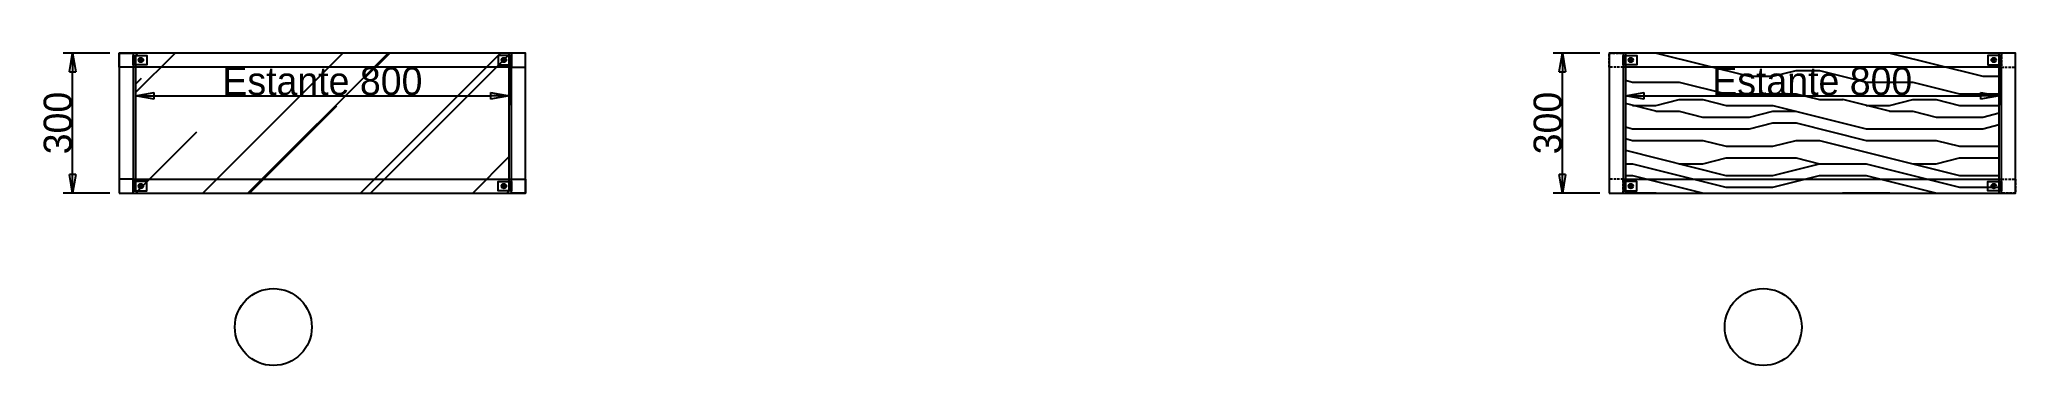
# Paper-space layout 'Jordi B.' of a CAD drawing. Header units: millimetres. Extents: x 23627 to 226976, y -18096 to 223844.
# Drawn here: x 51215 to 55445, y 104760 to 105458 of the extents above; entities that cross this region are included whole.
import ezdxf

# ---------------------------------------------------------------- set-up
doc = ezdxf.new("R2010")
doc.units = ezdxf.units.MM
doc.header["$PDMODE"] = 35
doc.header["$PDSIZE"] = 5
doc.linetypes.add('Discontinua JB', pattern=[0.75, 0.5, -0.25])
doc.layers.add('Bloques Estándar concep', color=7, linetype='Continuous', true_color=0x013e84)
doc.layers.add('Cotas bloques dinámicos PM espacio', color=140, linetype='Continuous')
doc.styles.add('Jordi Ava', font='Avant Garde MEdium BT.ttf')
doc.dimstyles.new('Jordi Ava 2015', dxfattribs={"dimtxt": 60, "dimasz": 40, "dimexe": 20, "dimexo": 20, "dimgap": 0.09, "dimtad": 1, "dimdec": 0, "dimzin": 0, "dimdsep": 46, "dimtxsty": 'Jordi Ava', "dimblk": 'CLOSED', "dimcen": 1.5, "dimclrd": 7, "dimclre": 7, "dimclrt": 256, "dimadec": 0, "dimazin": 0, "dimtfac": 0.05, "dimtdec": 0, "dimtofl": 0, "dimtmove": 0, "dimatfit": 3, "dimldrblk": 'CLOSED', "dimfxl": 90, "dimtolj": 1, "dimtzin": 0, "dimlwd": -1, "dimlwe": -1, "dimarcsym": 0})

psp = doc.layouts.new('Jordi B.')

# ---------------------------------------------------------------- blocks, each defined once
blk = doc.blocks.new('_Closed')
at = {"color": 0, "linetype": 'ByBlock', "lineweight": -2}
for p, q in [((-1, 0.17), (0, 0)), ((-1, 0.17), (-1, -0.17)), ((0, 0), (-1, -0.17)), ((0, 0), (-1, 0))]:
    blk.add_line(p, q, dxfattribs=at)
blk = doc.blocks.new('*D5171')
at = {"layer": 'Cotas bloques dinámicos PM espacio', "color": 7, "ltscale": 10, "transparency": 16777216}
for p, q in [((54555.1, 105429.1), (54455.1, 105429.1)), ((54475.1, 105169.1), (54475.1, 105389.1)), ((54555.1, 105129.1), (54455.1, 105129.1))]:
    blk.add_line(p, q, dxfattribs=at)
at = {"layer": 'Defpoints', "color": 0, "ltscale": 10, "transparency": 16777216}
for p in [(54475.1, 105429.1), (54575.1, 105429.1), (54575.1, 105129.1)]:
    blk.add_point(p, dxfattribs=at)
at = {"layer": 'Cotas bloques dinámicos PM espacio', "color": 7, "ltscale": 10, "transparency": 16777216, "xscale": 40, "yscale": 40, "zscale": 40}
for p, rotation in [((54475.1, 105429.1), 90), ((54475.1, 105129.1), 270)]:
    blk.add_blockref('_Closed', p, dxfattribs=dict(at, rotation=rotation))
at = {"layer": 'Cotas bloques dinámicos PM espacio', "ltscale": 10, "transparency": 16777216, "insert": (54443.8, 105279.1), "char_height": 60, "attachment_point": 5, "rotation": 90, "style": 'Jordi Ava'}
blk.add_mtext('\\A1;300', dxfattribs=at)
blk = doc.blocks.new('*D5172')
at = {"layer": 'Cotas bloques dinámicos PM espacio', "color": 7, "ltscale": 10, "transparency": 16777216}
for p, q in [((54610, 105408.4), (54610, 105317.4)), ((55410, 105409.1), (55410, 105317.4)), ((54650, 105337.4), (55370, 105337.4))]:
    blk.add_line(p, q, dxfattribs=at)
at = {"layer": 'Defpoints', "color": 0, "ltscale": 10, "transparency": 16777216}
for p in [(54610, 105428.4), (55410, 105429.1), (55410, 105337.4)]:
    blk.add_point(p, dxfattribs=at)
at = {"layer": 'Cotas bloques dinámicos PM espacio', "color": 7, "ltscale": 10, "transparency": 16777216, "xscale": 40, "yscale": 40, "zscale": 40, "rotation": 180}
blk.add_blockref('_Closed', (54610, 105337.4), dxfattribs=at)
at = {"layer": 'Cotas bloques dinámicos PM espacio', "color": 7, "ltscale": 10, "transparency": 16777216, "xscale": 40, "yscale": 40, "zscale": 40}
blk.add_blockref('_Closed', (55410, 105337.4), dxfattribs=at)
at = {"layer": 'Cotas bloques dinámicos PM espacio', "ltscale": 10, "transparency": 16777216, "insert": (55010, 105368.6), "char_height": 60, "attachment_point": 5, "style": 'Jordi Ava'}
blk.add_mtext('\\A1;Estante 800', dxfattribs=at)
blk = doc.blocks.new('*D5173')
at = {"layer": 'Cotas bloques dinámicos PM espacio', "color": 7, "ltscale": 10, "transparency": 16777216}
for p, q in [((51365.5, 105429.1), (51265.5, 105429.1)), ((51285.5, 105169.1), (51285.5, 105389.1)), ((51365.5, 105129.1), (51265.5, 105129.1))]:
    blk.add_line(p, q, dxfattribs=at)
at = {"layer": 'Defpoints', "color": 0, "ltscale": 10, "transparency": 16777216}
for p in [(51285.5, 105429.1), (51385.5, 105429.1), (51385.5, 105129.1)]:
    blk.add_point(p, dxfattribs=at)
at = {"layer": 'Cotas bloques dinámicos PM espacio', "color": 7, "ltscale": 10, "transparency": 16777216, "xscale": 40, "yscale": 40, "zscale": 40}
for p, rotation in [((51285.5, 105429.1), 90), ((51285.5, 105129.1), 270)]:
    blk.add_blockref('_Closed', p, dxfattribs=dict(at, rotation=rotation))
at = {"layer": 'Cotas bloques dinámicos PM espacio', "ltscale": 10, "transparency": 16777216, "insert": (51254.2, 105279.1), "char_height": 60, "attachment_point": 5, "rotation": 90, "style": 'Jordi Ava'}
blk.add_mtext('\\A1;300', dxfattribs=at)
blk = doc.blocks.new('*D5174')
at = {"layer": 'Cotas bloques dinámicos PM espacio', "color": 7, "ltscale": 10, "transparency": 16777216}
for p, q in [((51420.5, 105407.1), (51420.5, 105317.4)), ((52220.5, 105407.1), (52220.5, 105317.4)), ((51460.5, 105337.4), (52180.5, 105337.4))]:
    blk.add_line(p, q, dxfattribs=at)
at = {"layer": 'Defpoints', "color": 0, "ltscale": 10, "transparency": 16777216}
for p in [(51420.5, 105427.1), (52220.5, 105427.1), (52220.5, 105337.4)]:
    blk.add_point(p, dxfattribs=at)
at = {"layer": 'Cotas bloques dinámicos PM espacio', "color": 7, "ltscale": 10, "transparency": 16777216, "xscale": 40, "yscale": 40, "zscale": 40, "rotation": 180}
blk.add_blockref('_Closed', (51420.5, 105337.4), dxfattribs=at)
at = {"layer": 'Cotas bloques dinámicos PM espacio', "color": 7, "ltscale": 10, "transparency": 16777216, "xscale": 40, "yscale": 40, "zscale": 40}
blk.add_blockref('_Closed', (52220.5, 105337.4), dxfattribs=at)
at = {"layer": 'Cotas bloques dinámicos PM espacio', "ltscale": 10, "transparency": 16777216, "insert": (51820.5, 105368.6), "char_height": 60, "attachment_point": 5, "style": 'Jordi Ava'}
blk.add_mtext('\\A1;{\\C140;Estante 800}', dxfattribs=at)
blk = doc.blocks.new('Qubo simple 700 Atl 1800 6 est vidrio planta')
at = {"layer": 'Bloques Estándar concep', "ltscale": 50}
h = blk.add_hatch(dxfattribs=at)
h.set_pattern_fill('AR-RROOF', color=256, scale=10, angle=45, style=0)
h.set_pattern_definition([(45, (82101.74, 23593.09), (215.52615, 574.7364), [3810, -508, 1270, -254]), (45, (82250.8, 23921.76), (-418.48, 59.2697), [762, -83.82, 1524, -190.5]), (45, (82038.88, 23835.55), (813.6112, 1054.28207), [2032, -355.6, 1016, -254])])
h.paths.add_polyline_path([(40, -300), (830, -300), (835, -295), (835, -2), (833, 0), (40, 0), (35, -5), (35, -295)])
for points in [[(0, -300), (870, -300), (870, 0), (0, 0)], [(0, 0), (30, 0), (30, -30), (0, -30)], [(40, -300), (830, -300), (835, -295), (835, -2), (833, 0), (40, 0), (35, -5), (35, -295)], [(870, 0), (840, 0), (840, -30), (870, -30)], [(30, -5), (59, -5), (59, -25), (30, -25)], [(30, -270), (840, -270), (840, -30), (30, -30)], [(32, -5), (59, -5), (59, -25), (32, -25)], [(840, -5), (811, -5), (811, -25), (840, -25)], [(838, -5), (811, -5), (811, -25), (838, -25)], [(0, -300), (30, -300), (30, -270), (0, -270)], [(30, -295), (59, -295), (59, -275), (30, -275)], [(32, -295), (59, -295), (59, -275), (32, -275)], [(840, -295), (811, -295), (811, -275), (840, -275)], [(838, -295), (811, -295), (811, -275), (838, -275)], [(870, -300), (840, -300), (840, -270), (870, -270)]]:
    blk.add_lwpolyline(points, close=True, dxfattribs=at)
for centre, radius in [((46.5, -15), 4.9), ((46.5, -15), 2.5), ((46.5, -15), 2.25), ((823.5, -15), 4.9), ((823.5, -15), 2.5), ((823.5, -15), 2.25), ((46.5, -285), 4.9), ((46.5, -285), 2.5), ((46.5, -285), 2.25), ((823.5, -285), 4.9), ((823.5, -285), 2.5), ((823.5, -285), 2.25)]:
    blk.add_circle(centre, radius, dxfattribs=at)
at = {"layer": 'Cotas bloques dinámicos PM espacio', "ltscale": 10}
blk.add_circle((330, -587), 82.4, dxfattribs=at)
dim = blk.add_linear_dim(base=(-100, 0), p1=(0, -300), p2=(0, 0), angle=90, dimstyle='Jordi Ava 2015', dxfattribs=at)
dim.commit()
dim.dimension.update_dxf_attribs({"geometry": '*D5173', "text_midpoint": (-131.3, -150), "insert": (-51385.5, -105429.1)})
dim = blk.add_linear_dim(base=(835, -91.8), p1=(35, -2), p2=(835, -2), text='{\\C140;Estante <>}', dimstyle='Jordi Ava 2015', dxfattribs=at)
dim.commit()
dim.dimension.update_dxf_attribs({"geometry": '*D5174', "text_midpoint": (435, -60.5), "insert": (-51385.5, -105429.1)})

# ---------------------------------------------------------------- dimensions: what is measured, and where the dimension line sits
at = {"layer": 'Cotas bloques dinámicos PM espacio', "ltscale": 10}
dim = psp.add_linear_dim(base=(55410, 105337.4), p1=(54610, 105428.4), p2=(55410, 105429.1), text='Estante <>', dimstyle='Jordi Ava 2015', dxfattribs=at)
dim.commit()
dim.dimension.update_dxf_attribs({"geometry": '*D5172', "text_midpoint": (55010, 105368.6)})
dim = psp.add_linear_dim(base=(54475.1, 105429.1), p1=(54575.1, 105129.1), p2=(54575.1, 105429.1), angle=90, dimstyle='Jordi Ava 2015', dxfattribs=at)
dim.commit()
dim.dimension.update_dxf_attribs({"geometry": '*D5171', "text_midpoint": (54443.8, 105279.1)})

# ---------------------------------------------------------------- hatches: boundary and pattern name
at = {"layer": 'Bloques Estándar concep', "ltscale": 50}
h = psp.add_hatch(dxfattribs=at)
h.set_pattern_fill('PANEL', color=256, scale=500, pattern_type=2)
h.set_pattern_definition([(0, (54575.05, 105429.14), (0, 500), [100, -150, 50, -200]), (0, (54925.05, 105441.64), (0, 500), [100, -400]), (0, (54875.05, 105466.64), (0, 500), [50, -450]), (0, (54600.05, 105479.14), (0, 500), [25, -350, 25, -100]), (0, (54775.05, 105504.14), (0, 500), [100, -150, 25, -225]), (0, (54650.05, 105516.64), (0, 500), [75, -425]), (0, (54775.05, 105529.14), (0, 500), [150, -350]), (0, (54625.05, 105541.64), (0, 500), [100, -400]), (0, (54825.05, 105554.14), (0, 500), [250, -250]), (0, (54675.05, 105579.14), (0, 500), [50, -150, 100, -200]), (0, (55025.05, 105591.64), (0, 500), [100, -400]), (0, (54925.05, 105604.14), (0, 500), [50, -450]), (0, (54825.05, 105616.64), (0, 500), [50, -450]), (0, (54575.05, 105629.14), (0, 500), [100, -400]), (0, (54825.05, 105641.64), (0, 500), [100, -400]), (0, (54825.05, 105666.64), (0, 500), [100, -100, 100, -200]), (0, (54725.05, 105691.64), (0, 500), [50, -250, 100, -100]), (0, (54825.05, 105704.14), (0, 500), [150, -350]), (0, (54825.05, 105729.14), (0, 500), [100, -400]), (0, (54625.05, 105741.64), (0, 500), [150, -200, 50, -100]), (0, (54625.05, 105766.64), (0, 500), [250, -250]), (0, (54925.05, 105779.14), (0, 500), [50, -450]), (0, (54775.05, 105791.64), (0, 500), [100, -400]), (0, (54675.05, 105804.14), (0, 500), [50, -200, 50, -200]), (0, (54625.05, 105816.64), (0, 500), [50, -150, 100, -200]), (0, (54725.05, 105829.14), (0, 500), [50, -250, 50, -150]), (0, (54825.05, 105841.64), (0, 500), [150, -350]), (0, (54625.05, 105866.64), (0, 500), [100, -400]), (0, (54875.05, 105879.14), (0, 500), [50, -450]), (0, (54975.05, 105891.64), (0, 500), [50, -450]), (14.036, (54925.05, 105466.64), (500, -2e-08), [51.5, -2010.05]), (14.036, (54975.05, 105579.14), (500, -2e-08), [51.5, -2010.05]), (14.036, (54925.05, 105879.14), (500, -2e-08), [51.5, -2010.05]), (14.036, (54775.05, 105691.64), (500, -2e-08), [51.5, -2010.05]), (14.036, (54875.05, 105766.64), (500, -2e-08), [51.5, -2010.05]), (14.036, (54925.05, 105729.14), (500, -2e-08), [51.5, -2010.05]), (14.036, (54675.05, 105816.64), (500, -2e-08), [51.5, -2010.05]), (14.036, (54875.05, 105791.64), (500, -2e-08), [51.5, -2010.05]), (14.036, (54975.05, 105604.14), (500, -2e-08), [103, -1958.55]), (14.036, (54925.05, 105641.64), (500, -2e-08), [103, -1958.55]), (14.036, (54925.05, 105666.64), (500, -2e-08), [103, -1958.55]), (165.964, (54775.05, 105504.14), (-500, -2e-08), [51.5, -103, 51.5, -1855.553]), (165.964, (54675.05, 105579.14), (-500, -2e-08), [51.5, -2010.05]), (165.964, (54675.05, 105804.14), (-500, -2e-08), [103, -1958.55]), (194.036, (54925.05, 105441.64), (-500, 2e-08), [51.5, -2010.05]), (345.964, (55025.05, 105441.64), (500, 2e-08), [51.5, -2010.05]), (345.964, (54875.05, 105616.64), (500, 2e-08), [51.5, -2010.05]), (345.964, (54975.05, 105704.14), (500, 2e-08), [51.5, -2010.05]), (345.964, (54775.05, 105741.64), (500, 2e-08), [51.5, -2010.05]), (345.964, (54725.05, 105804.14), (500, 2e-08), [51.5, -2010.05]), (345.964, (54775.05, 105829.14), (500, 2e-08), [51.5, -2010.05]), (345.964, (54775.05, 105741.64), (500, 2e-08), [51.5, -2010.05]), (345.964, (54925.05, 105816.64), (500, 2e-08), [206, -1855.55]), (345.964, (54625.05, 105479.14), (500, 2e-08), [206, -1855.55]), (345.964, (54675.05, 105516.64), (500, 2e-08), [206, -1855.55]), (345.964, (54725.05, 105541.64), (500, 2e-08), [51.5, -103, 103, -1804.053]), (345.964, (54725.05, 105579.14), (500, 2e-08), [103, -103, 103, -1752.553]), (345.964, (54675.05, 105629.14), (500, 2e-08), [206, -1855.55]), (345.964, (54625.05, 105666.64), (500, 2e-08), [206, -1855.55]), (345.964, (54625.05, 105691.64), (500, 2e-08), [206, -1855.55]), (345.964, (54975.05, 105841.64), (500, 2e-08), [51.5, -2010.05]), (345.964, (55025.05, 105891.64), (500, 0.0001), [103, -1958.55]), (345.964, (54725.05, 105866.64), (500, 0.0001), [103, -1958.55]), (345.964, (54675.05, 105429.14), (500, 9e-06), [206, -1855.55]), (345.964, (54975.05, 105779.14), (500, 9e-06), [154.5, -1907.05]), (345.964, (55025.05, 105741.64), (500, 9e-06), [309, -1752.55])])
h.paths.add_polyline_path([(54610, 105129.1), (55410, 105129.1), (55410, 105429.1), (54610, 105429.1)])

# ---------------------------------------------------------------- linework, layer by layer
for points in [[(54575.1, 105129.1), (55445, 105129.1), (55445, 105429.1), (54575.1, 105429.1)], [(54610, 105129.1), (55410, 105129.1), (55410, 105429.1), (54610, 105429.1)], [(54605.1, 105159.1), (55415, 105159.1), (55415, 105399.1), (54605.1, 105399.1)]]:
    psp.add_lwpolyline(points, close=True, dxfattribs=at)
at = {"layer": 'Bloques Estándar concep', "linetype": 'Discontinua JB', "ltscale": 10}
for points in [[(54575.1, 105429.1), (54605.1, 105429.1), (54605.1, 105399.1), (54575.1, 105399.1)], [(55445, 105429.1), (55415, 105429.1), (55415, 105399.1), (55445, 105399.1)], [(54575.1, 105129.1), (54605.1, 105129.1), (54605.1, 105159.1), (54575.1, 105159.1)], [(55445, 105129.1), (55415, 105129.1), (55415, 105159.1), (55445, 105159.1)]]:
    psp.add_lwpolyline(points, close=True, dxfattribs=at)
at = {"layer": 'Bloques Estándar concep', "ltscale": 10}
for points in [[(54605.1, 105424.1), (54634.1, 105424.1), (54634.1, 105404.1), (54605.1, 105404.1)], [(54607.1, 105424.1), (54634.1, 105424.1), (54634.1, 105404.1), (54607.1, 105404.1)], [(55415, 105424.1), (55386, 105424.1), (55386, 105404.1), (55415, 105404.1)], [(55413, 105424.1), (55386, 105424.1), (55386, 105404.1), (55413, 105404.1)], [(54605.1, 105134.1), (54634.1, 105134.1), (54634.1, 105154.1), (54605.1, 105154.1)], [(54607.1, 105134.1), (54634.1, 105134.1), (54634.1, 105154.1), (54607.1, 105154.1)], [(55415, 105134.1), (55386, 105134.1), (55386, 105154.1), (55415, 105154.1)], [(55413, 105134.1), (55386, 105134.1), (55386, 105154.1), (55413, 105154.1)]]:
    psp.add_lwpolyline(points, close=True, dxfattribs=at)
at = {"layer": 'Bloques Estándar concep', "ltscale": 50}
for centre, radius in [((54621.6, 105414.1), 4.9), ((54621.6, 105414.1), 2.25), ((55398.5, 105414.1), 4.9), ((55398.5, 105414.1), 2.25), ((54621.6, 105144.1), 4.9), ((54621.6, 105144.1), 2.25), ((55398.5, 105144.1), 4.9), ((55398.5, 105144.1), 2.25)]:
    psp.add_circle(centre, radius, dxfattribs=at)
at = {"layer": 'Bloques Estándar concep', "ltscale": 10}
for centre in [(54621.6, 105414.1), (55398.5, 105414.1), (54621.6, 105144.1), (55398.5, 105144.1)]:
    psp.add_circle(centre, 2.5, dxfattribs=at)
at = {"layer": 'Cotas bloques dinámicos PM espacio', "ltscale": 10}
psp.add_circle((54905, 104842.1), 82.4, dxfattribs=at)

# ---------------------------------------------------------------- block references
at = {"layer": 'Bloques Estándar concep'}
psp.add_blockref('Qubo simple 700 Atl 1800 6 est vidrio planta', (51385.5, 105429.1), dxfattribs=at)

psp.set_redraw_order([(e.dxf.handle, doc.entitydb.next_handle()) for e in psp.query("TEXT MTEXT ATTDEF DIMENSION ARC_DIMENSION")])  # texts and dimensions are drawn at this point

doc.saveas('drawing.dxf')
